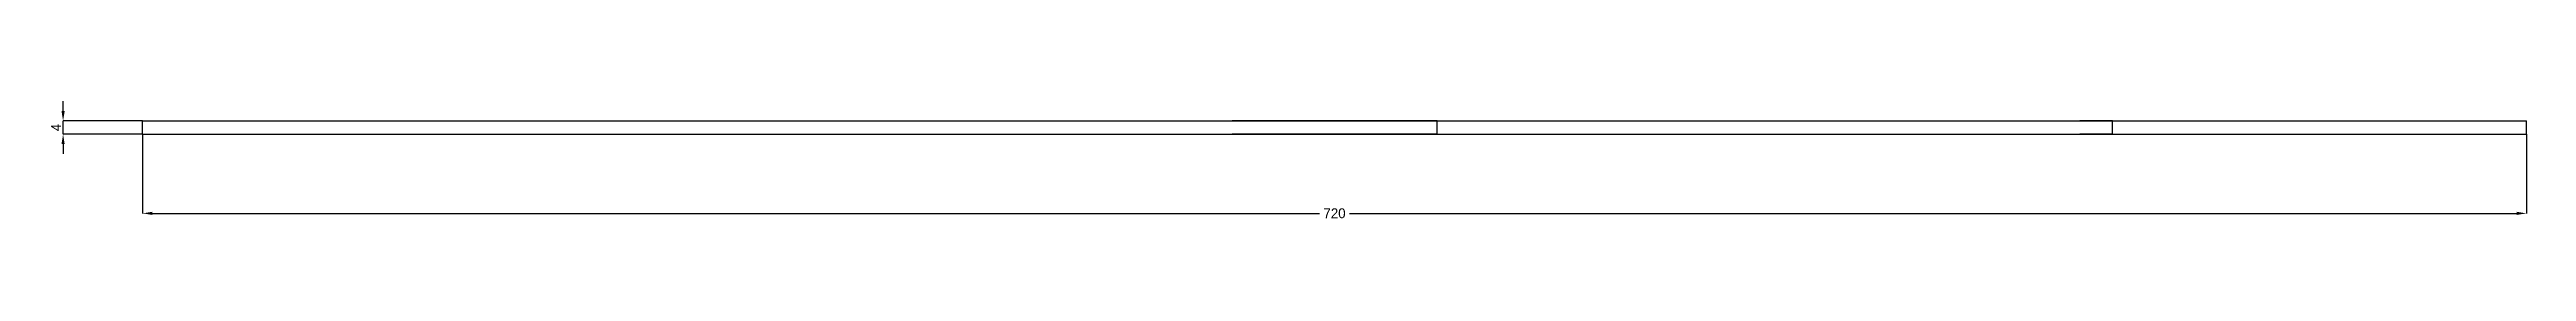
# Model space of a CAD drawing. Header units: millimetres. Extents: x -28 to 1760, y -130 to 940.
# Drawn here: x -28 to 720, y -130 to -94 of the extents above; entities that cross this region are included whole.
import ezdxf

# ---------------------------------------------------------------- set-up
doc = ezdxf.new("R2010")
doc.units = ezdxf.units.MM
doc.layers.add('DIMENSIONS', color=7, linetype='Continuous')
doc.layers.add('XZ', color=7, linetype='Continuous')
doc.dimstyles.get("Standard").update_dxf_attribs({"dimtxt": 2.5, "dimasz": 2.5, "dimexe": 1.25, "dimexo": 0.625, "dimtad": 1, "dimcen": 2.5, "dimazin": 3, "dimtfac": 1, "dimtmove": 0, "dimatfit": 3})

msp = doc.modelspace()

# ---------------------------------------------------------------- blocks, each defined once
blk = doc.blocks.new('_CLOSEDFILLED')
at = {"color": 0, "linetype": 'BYBLOCK'}
blk.add_solid([(-1, 0.16), (0, 0), (-1, -0.16)], dxfattribs=at)
blk = doc.blocks.new('*D3')
for p, q in [((0, -104), (0, -128)), ((720, -104), (720, -128)), ((3, -128), (355.5, -128)), ((364.5, -128), (717, -128))]:
    blk.add_line(p, q)
at = {"layer": 'Defpoints'}
for p in [(0, -104), (720, -104), (0, -128)]:
    blk.add_point(p, dxfattribs=at)
at = {"layer": 'DIMENSIONS', "xscale": 3, "yscale": 3, "rotation": 180}
blk.add_blockref('_CLOSEDFILLED', (0, -128), dxfattribs=at)
at = {"layer": 'DIMENSIONS', "xscale": 3, "yscale": 3}
blk.add_blockref('_CLOSEDFILLED', (720, -128), dxfattribs=at)
at = {"layer": 'DIMENSIONS', "insert": (360, -128), "char_height": 3, "attachment_point": 5}
blk.add_mtext('720', dxfattribs=at)
blk = doc.blocks.new('*D4')
for p, q in [((-24, -97), (-24, -94)), ((0, -100), (-24, -100)), ((-24, -104), (-24, -100)), ((0, -104), (-24, -104)), ((-24, -107), (-24, -110))]:
    blk.add_line(p, q)
at = {"layer": 'Defpoints'}
for p in [(-24, -104), (0, -100), (0, -104)]:
    blk.add_point(p, dxfattribs=at)
at = {"layer": 'DIMENSIONS', "xscale": 3, "yscale": 3}
for p, rotation in [((-24, -100), 270), ((-24, -104), 90)]:
    blk.add_blockref('_CLOSEDFILLED', p, dxfattribs=dict(at, rotation=rotation))
at = {"layer": 'DIMENSIONS', "insert": (-26.125, -102), "char_height": 3, "attachment_point": 5, "rotation": 90}
blk.add_mtext('4', dxfattribs=at)

# ---------------------------------------------------------------- dimensions: what is measured, and where the dimension line sits
at = {"layer": 'DIMENSIONS'}
dim = msp.add_linear_dim(base=(-24, -104), p1=(0, -104), p2=(0, -100), angle=90, dimstyle='Standard', override={"dimtxt": 3, "dimasz": 3, "dimdec": 3}, dxfattribs=at)
dim.commit()
dim.dimension.update_dxf_attribs({"geometry": '*D4', "text_midpoint": (-26.125, -102)})
dim = msp.add_linear_dim(base=(0, -128), p1=(0, -104), p2=(720, -104), dimstyle='Standard', override={"dimtxt": 3, "dimasz": 3, "dimdec": 3}, dxfattribs=at)
dim.commit()
dim.dimension.update_dxf_attribs({"geometry": '*D3', "text_midpoint": (360, -128)})

# ---------------------------------------------------------------- linework, layer by layer
at = {"layer": 'XZ'}
for points in [[(0, -104), (0, -100)], [(0, -104), (0, -100)], [(0, -100), (720, -100)], [(0, -100), (720, -100)], [(0, -104), (720, -104)], [(0, -104), (720, -104)], [(391, -100), (390.7455, -100), (389.9861, -100), (388.7344, -100), (387.0109, -100), (384.8438, -100), (382.2688, -100), (379.3282, -100), (376.0702, -100), (372.5483, -100), (368.8204, -100), (364.9476, -100), (360.9936, -100), (357.0233, -100), (353.1019, -100), (349.2937, -100), (345.6613, -100), (342.2644, -100), (339.1587, -100), (336.3952, -100), (334.0193, -100), (332.07, -100), (330.5793, -100), (329.5717, -100), (329.0637, -100), (329.0637, -100), (329.5717, -100), (330.5793, -100), (332.07, -100), (334.0193, -100), (336.3952, -100), (339.1587, -100), (342.2644, -100), (345.6613, -100), (349.2937, -100), (353.1019, -100), (357.0233, -100), (360.9936, -100), (364.9476, -100), (368.8204, -100), (372.5483, -100), (376.0702, -100), (379.3282, -100), (382.2688, -100), (384.8438, -100), (387.0109, -100), (388.7344, -100), (389.9861, -100), (390.7455, -100), (391, -100)], [(391, -104), (390.7455, -104), (389.9861, -104), (388.7344, -104), (387.0109, -104), (384.8438, -104), (382.2688, -104), (379.3282, -104), (376.0702, -104), (372.5483, -104), (368.8204, -104), (364.9476, -104), (360.9936, -104), (357.0233, -104), (353.1019, -104), (349.2937, -104), (345.6613, -104), (342.2644, -104), (339.1587, -104), (336.3952, -104), (334.0193, -104), (332.07, -104), (330.5793, -104), (329.5717, -104), (329.0637, -104), (329.0637, -104), (329.5717, -104), (330.5793, -104), (332.07, -104), (334.0193, -104), (336.3952, -104), (339.1587, -104), (342.2644, -104), (345.6613, -104), (349.2937, -104), (353.1019, -104), (357.0233, -104), (360.9936, -104), (364.9476, -104), (368.8204, -104), (372.5483, -104), (376.0702, -104), (379.3282, -104), (382.2688, -104), (384.8438, -104), (387.0109, -104), (388.7344, -104), (389.9861, -104), (390.7455, -104), (391, -104)], [(391, -104), (391, -100)], [(595, -100), (594.5677, -100), (593.3457, -100), (591.5451, -100), (589.4774, -100), (587.5, -100), (585.9549, -100), (585.1093, -100), (585.1093, -100), (585.9549, -100), (587.5, -100), (589.4774, -100), (591.5451, -100), (593.3457, -100), (594.5677, -100), (595, -100)], [(595, -100), (594.5677, -100), (593.3457, -100), (591.5451, -100), (589.4774, -100), (587.5, -100), (585.9549, -100), (585.1093, -100), (585.1093, -100), (585.9549, -100), (587.5, -100), (589.4774, -100), (591.5451, -100), (593.3457, -100), (594.5677, -100), (595, -100)], [(595, -104), (594.5677, -104), (593.3457, -104), (591.5451, -104), (589.4774, -104), (587.5, -104), (585.9549, -104), (585.1093, -104), (585.1093, -104), (585.9549, -104), (587.5, -104), (589.4774, -104), (591.5451, -104), (593.3457, -104), (594.5677, -104), (595, -104)], [(595, -104), (594.5677, -104), (593.3457, -104), (591.5451, -104), (589.4774, -104), (587.5, -104), (585.9549, -104), (585.1093, -104), (585.1093, -104), (585.9549, -104), (587.5, -104), (589.4774, -104), (591.5451, -104), (593.3457, -104), (594.5677, -104), (595, -104)], [(595, -104), (595, -100)], [(595, -104), (595, -100)], [(720, -104), (720, -100)], [(720, -104), (720, -100)]]:
    msp.add_lwpolyline(points, dxfattribs=at)

msp.set_redraw_order([(e.dxf.handle, doc.entitydb.next_handle()) for e in msp.query("TEXT MTEXT ATTDEF DIMENSION ARC_DIMENSION")])  # texts and dimensions are drawn at this point

doc.saveas('drawing.dxf')
